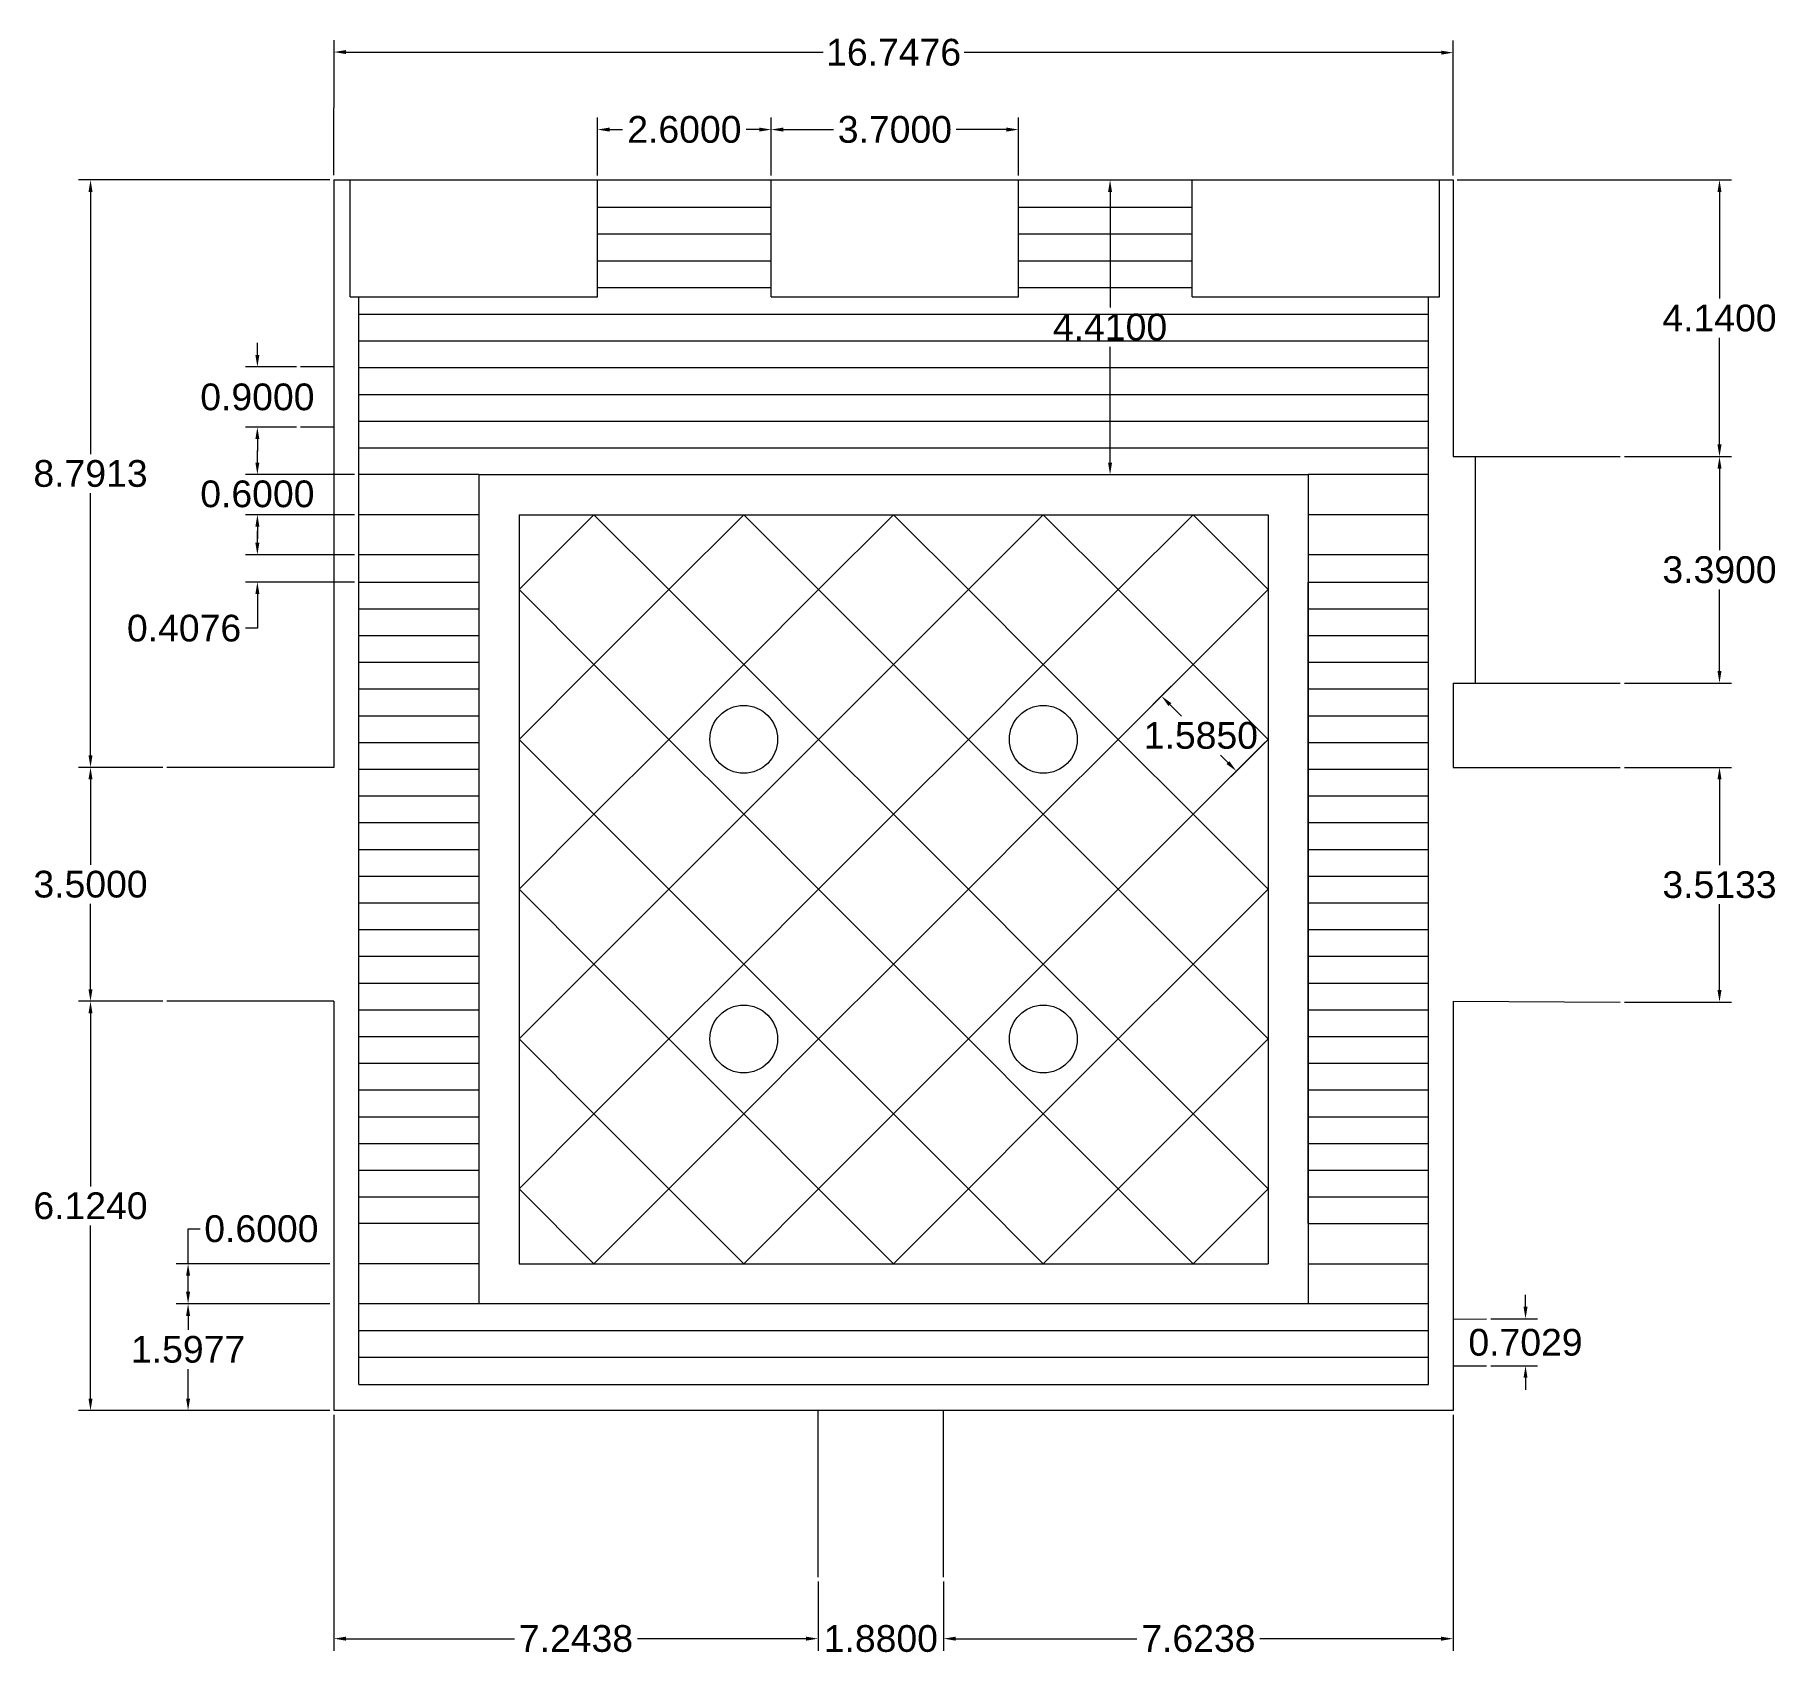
# Model space of a CAD drawing. Header units: inches. Extents: x -4.5 to 60.2, y 95.9 to 124.2.
# Drawn here: x -4.48 to 21.57, y 95.88 to 120.14 of the extents above; entities that cross this region are included whole.
import ezdxf

# ---------------------------------------------------------------- set-up
doc = ezdxf.new("R2010")
doc.units = ezdxf.units.IN
doc.header["$MEASUREMENT"] = 0
doc.layers.add('Lineas', color=7, linetype='Continuous')
doc.layers.add('Medidas', color=1, linetype='Continuous')
doc.styles.get("Standard").update_dxf_attribs({"font": 'Arial.ttf', "height": 0.4})
doc.dimstyles.get("Standard").update_dxf_attribs({"dimtxt": 0.18, "dimasz": 0.18, "dimexe": 0.18, "dimexo": 0.0625, "dimgap": 0.09, "dimtad": 0, "dimtih": 1, "dimtoh": 1, "dimdec": 4, "dimzin": 0, "dimdsep": 46, "dimtxsty": 'Standard', "dimcen": 0.09, "dimadec": 0, "dimazin": 0, "dimtfac": 1, "dimtdec": 4, "dimtofl": 0, "dimtmove": 0, "dimatfit": 3, "dimfxl": 1, "dimtolj": 1, "dimtzin": 0, "dimarcsym": 0})

msp = doc.modelspace()

# ---------------------------------------------------------------- blocks, each defined once
blk = doc.blocks.new('*D8')
at = {"layer": 'Defpoints', "color": 0, "transparency": 16777216}
for p in [(16.749, 119.874), (0, 117.98), (16.748, 117.971)]:
    blk.add_point(p, dxfattribs=at)
at = {"layer": 'Medidas', "color": 0, "lineweight": -2, "transparency": 16777216}
for p, q in [((0, 118.042), (0.001, 120.063)), ((0.181, 119.883), (7.319, 119.879)), ((16.569, 119.874), (9.431, 119.878)), ((16.748, 118.034), (16.749, 120.054))]:
    blk.add_line(p, q, dxfattribs=at)
at = {"layer": 'Medidas', "color": 0, "transparency": 16777216}
for points in [[(0.181, 119.913), (0.181, 119.853), (0.001, 119.883)], [(16.569, 119.904), (16.569, 119.844), (16.749, 119.874)]]:
    blk.add_solid(points, dxfattribs=at)
at = {"layer": 'Medidas', "color": 0, "transparency": 16777216, "insert": (8.375, 119.878), "char_height": 0.4, "attachment_point": 5}
blk.add_mtext('\\A1;16.7476', dxfattribs=at)
blk = doc.blocks.new('*D9')
at = {"layer": 'Defpoints', "color": 0, "transparency": 16777216}
for p in [(0, 99.556), (7.244, 97.062), (7.244, 96.143)]:
    blk.add_point(p, dxfattribs=at)
at = {"layer": 'Medidas', "color": 0, "lineweight": -2, "transparency": 16777216}
for p, q in [((0, 99.493), (0, 95.963)), ((7.244, 97), (7.244, 95.963)), ((0.18, 96.143), (2.702, 96.143)), ((7.064, 96.143), (4.541, 96.143))]:
    blk.add_line(p, q, dxfattribs=at)
at = {"layer": 'Medidas', "color": 0, "transparency": 16777216}
for points in [[(0.18, 96.173), (0.18, 96.113), (0, 96.143)], [(7.064, 96.173), (7.064, 96.113), (7.244, 96.143)]]:
    blk.add_solid(points, dxfattribs=at)
at = {"layer": 'Medidas', "color": 0, "transparency": 16777216, "insert": (3.622, 96.143), "char_height": 0.4, "attachment_point": 5}
blk.add_mtext('\\A1;7.2438', dxfattribs=at)
blk = doc.blocks.new('*D10')
at = {"layer": 'Defpoints', "color": 0, "transparency": 16777216}
for p in [(7.244, 97.062), (9.124, 97.062), (9.124, 96.143)]:
    blk.add_point(p, dxfattribs=at)
at = {"layer": 'Medidas', "color": 0, "lineweight": -2, "transparency": 16777216}
for p, q in [((7.244, 97), (7.244, 95.963)), ((9.124, 97), (9.124, 95.963)), ((7.064, 96.143), (6.884, 96.143)), ((9.304, 96.143), (9.484, 96.143))]:
    blk.add_line(p, q, dxfattribs=at)
at = {"layer": 'Medidas', "color": 0, "transparency": 16777216}
for points in [[(7.064, 96.173), (7.064, 96.113), (7.244, 96.143)], [(9.304, 96.173), (9.304, 96.113), (9.124, 96.143)]]:
    blk.add_solid(points, dxfattribs=at)
at = {"layer": 'Medidas', "color": 0, "transparency": 16777216, "insert": (8.184, 96.143), "char_height": 0.4, "attachment_point": 5}
blk.add_mtext('\\A1;1.8800', dxfattribs=at)
blk = doc.blocks.new('*D12')
at = {"layer": 'Defpoints', "color": 0, "transparency": 16777216}
for p in [(-2.5, 109.18), (-3.643, 105.68), (-2.5, 105.68)]:
    blk.add_point(p, dxfattribs=at)
at = {"layer": 'Medidas', "color": 0, "lineweight": -2, "transparency": 16777216}
for p, q in [((-2.562, 109.18), (-3.823, 109.18)), ((-3.643, 109), (-3.643, 107.722)), ((-3.643, 105.86), (-3.643, 107.137)), ((-2.562, 105.68), (-3.823, 105.68))]:
    blk.add_line(p, q, dxfattribs=at)
at = {"layer": 'Medidas', "color": 0, "transparency": 16777216}
for points in [[(-3.673, 109), (-3.613, 109), (-3.643, 109.18)], [(-3.673, 105.86), (-3.613, 105.86), (-3.643, 105.68)]]:
    blk.add_solid(points, dxfattribs=at)
at = {"layer": 'Medidas', "color": 0, "transparency": 16777216, "insert": (-3.643, 107.43), "char_height": 0.4, "attachment_point": 5}
blk.add_mtext('\\A1;3.5000', dxfattribs=at)
blk = doc.blocks.new('*D14')
at = {"layer": 'Defpoints', "color": 0, "transparency": 16777216}
for p in [(-3.643, 105.68), (-2.5, 105.68), (0, 99.556)]:
    blk.add_point(p, dxfattribs=at)
at = {"layer": 'Medidas', "color": 0, "lineweight": -2, "transparency": 16777216}
for p, q in [((-2.562, 105.68), (-3.823, 105.68)), ((-3.643, 105.5), (-3.643, 102.91)), ((-3.643, 99.736), (-3.643, 102.325)), ((-0.063, 99.556), (-3.823, 99.556))]:
    blk.add_line(p, q, dxfattribs=at)
at = {"layer": 'Medidas', "color": 0, "transparency": 16777216}
for points in [[(-3.673, 105.5), (-3.613, 105.5), (-3.643, 105.68)], [(-3.673, 99.736), (-3.613, 99.736), (-3.643, 99.556)]]:
    blk.add_solid(points, dxfattribs=at)
at = {"layer": 'Medidas', "color": 0, "transparency": 16777216, "insert": (-3.643, 102.618), "char_height": 0.4, "attachment_point": 5}
blk.add_mtext('\\A1;6.1240', dxfattribs=at)
blk = doc.blocks.new('*D15')
at = {"layer": 'Defpoints', "color": 0, "transparency": 16777216}
for p in [(16.748, 99.556), (9.124, 97.062), (9.124, 96.143)]:
    blk.add_point(p, dxfattribs=at)
at = {"layer": 'Medidas', "color": 0, "lineweight": -2, "transparency": 16777216}
for p, q in [((16.748, 99.493), (16.748, 95.963)), ((9.124, 97), (9.124, 95.963)), ((9.304, 96.143), (12.016, 96.143)), ((16.568, 96.143), (13.855, 96.143))]:
    blk.add_line(p, q, dxfattribs=at)
at = {"layer": 'Medidas', "color": 0, "transparency": 16777216}
for points in [[(9.304, 96.173), (9.304, 96.113), (9.124, 96.143)], [(16.568, 96.173), (16.568, 96.113), (16.748, 96.143)]]:
    blk.add_solid(points, dxfattribs=at)
at = {"layer": 'Medidas', "color": 0, "transparency": 16777216, "insert": (12.936, 96.143), "char_height": 0.4, "attachment_point": 5}
blk.add_mtext('\\A1;7.6238', dxfattribs=at)
blk = doc.blocks.new('*D19')
at = {"layer": 'Defpoints', "color": 0, "transparency": 16777216}
for p in [(6.544, 118.723), (3.944, 117.971), (6.544, 117.971)]:
    blk.add_point(p, dxfattribs=at)
at = {"layer": 'Medidas', "color": 0, "lineweight": -2, "transparency": 16777216}
for p, q in [((3.944, 118.034), (3.944, 118.903)), ((6.544, 118.034), (6.544, 118.903)), ((4.124, 118.723), (4.319, 118.723)), ((6.364, 118.723), (6.169, 118.723))]:
    blk.add_line(p, q, dxfattribs=at)
at = {"layer": 'Medidas', "color": 0, "transparency": 16777216}
for points in [[(4.124, 118.753), (4.124, 118.693), (3.944, 118.723)], [(6.364, 118.753), (6.364, 118.693), (6.544, 118.723)]]:
    blk.add_solid(points, dxfattribs=at)
at = {"layer": 'Medidas', "color": 0, "transparency": 16777216, "insert": (5.244, 118.723), "char_height": 0.4, "attachment_point": 5}
blk.add_mtext('\\A1;2.6000', dxfattribs=at)
blk = doc.blocks.new('*D22')
at = {"layer": 'Defpoints', "color": 0, "transparency": 16777216}
for p in [(16.748, 117.971), (19.248, 113.831), (20.734, 113.831)]:
    blk.add_point(p, dxfattribs=at)
at = {"layer": 'Medidas', "color": 0, "lineweight": -2, "transparency": 16777216}
for p, q in [((16.81, 117.971), (20.914, 117.971)), ((20.734, 117.791), (20.734, 116.194)), ((20.734, 114.011), (20.734, 115.608)), ((19.31, 113.831), (20.914, 113.831))]:
    blk.add_line(p, q, dxfattribs=at)
at = {"layer": 'Medidas', "color": 0, "transparency": 16777216}
for points in [[(20.704, 117.791), (20.764, 117.791), (20.734, 117.971)], [(20.704, 114.011), (20.764, 114.011), (20.734, 113.831)]]:
    blk.add_solid(points, dxfattribs=at)
at = {"layer": 'Medidas', "color": 0, "transparency": 16777216, "insert": (20.734, 115.901), "char_height": 0.4, "attachment_point": 5}
blk.add_mtext('\\A1;4.1400', dxfattribs=at)
blk = doc.blocks.new('*D23')
at = {"layer": 'Defpoints', "color": 0, "transparency": 16777216}
for p in [(19.248, 113.831), (20.734, 113.831), (19.248, 110.441)]:
    blk.add_point(p, dxfattribs=at)
at = {"layer": 'Medidas', "color": 0, "lineweight": -2, "transparency": 16777216}
for p, q in [((19.31, 113.831), (20.914, 113.831)), ((20.734, 113.651), (20.734, 112.429)), ((20.734, 110.621), (20.734, 111.843)), ((19.31, 110.441), (20.914, 110.441))]:
    blk.add_line(p, q, dxfattribs=at)
at = {"layer": 'Medidas', "color": 0, "transparency": 16777216}
for points in [[(20.704, 113.651), (20.764, 113.651), (20.734, 113.831)], [(20.704, 110.621), (20.764, 110.621), (20.734, 110.441)]]:
    blk.add_solid(points, dxfattribs=at)
at = {"layer": 'Medidas', "color": 0, "transparency": 16777216, "insert": (20.734, 112.136), "char_height": 0.4, "attachment_point": 5}
blk.add_mtext('\\A1;3.3900', dxfattribs=at)
blk = doc.blocks.new('*D27')
at = {"layer": 'Defpoints', "color": 0, "transparency": 16777216}
for p in [(12.857, 110.72), (13.978, 109.599), (13.504, 109.125)]:
    blk.add_point(p, dxfattribs=at)
at = {"layer": 'Medidas', "color": 0, "lineweight": -2, "transparency": 16777216}
for p, q in [((12.813, 110.675), (12.256, 110.119)), ((12.51, 110.119), (12.681, 109.948)), ((13.933, 109.555), (13.377, 108.998)), ((13.377, 109.252), (13.266, 109.363))]:
    blk.add_line(p, q, dxfattribs=at)
at = {"layer": 'Medidas', "color": 0, "transparency": 16777216}
for points in [[(12.532, 110.14), (12.489, 110.097), (12.383, 110.246)], [(13.398, 109.274), (13.355, 109.231), (13.504, 109.125)]]:
    blk.add_solid(points, dxfattribs=at)
at = {"layer": 'Medidas', "color": 0, "transparency": 16777216, "insert": (12.973, 109.656), "char_height": 0.4, "attachment_point": 5}
blk.add_mtext('\\A1;1.5850', dxfattribs=at)
blk = doc.blocks.new('*D30')
at = {"layer": 'Defpoints', "color": 0, "transparency": 16777216}
for p in [(10.5, 117.971), (10.5, 113.561), (11.614, 113.561)]:
    blk.add_point(p, dxfattribs=at)
at = {"layer": 'Medidas', "color": 0, "lineweight": -2, "transparency": 16777216}
for p, q in [((10.563, 117.971), (11.794, 117.971)), ((11.614, 117.791), (11.614, 116.059)), ((11.614, 113.741), (11.614, 115.473)), ((10.563, 113.561), (11.794, 113.561))]:
    blk.add_line(p, q, dxfattribs=at)
at = {"layer": 'Medidas', "color": 0, "transparency": 16777216}
for points in [[(11.584, 117.791), (11.644, 117.791), (11.614, 117.971)], [(11.584, 113.741), (11.644, 113.741), (11.614, 113.561)]]:
    blk.add_solid(points, dxfattribs=at)
at = {"layer": 'Medidas', "color": 0, "transparency": 16777216, "insert": (11.614, 115.766), "char_height": 0.4, "attachment_point": 5}
blk.add_mtext('\\A1;4.4100', dxfattribs=at)
blk = doc.blocks.new('*D32')
at = {"layer": 'Defpoints', "color": 0, "transparency": 16777216}
for p in [(0, 101.153), (-2.183, 99.556), (0, 99.556)]:
    blk.add_point(p, dxfattribs=at)
at = {"layer": 'Medidas', "color": 0, "lineweight": -2, "transparency": 16777216}
for p, q in [((-0.062, 101.153), (-2.363, 101.153)), ((-2.183, 100.973), (-2.183, 100.763)), ((-2.183, 99.736), (-2.183, 100.178)), ((-0.062, 99.556), (-2.363, 99.556))]:
    blk.add_line(p, q, dxfattribs=at)
at = {"layer": 'Medidas', "color": 0, "transparency": 16777216}
for points in [[(-2.213, 100.973), (-2.153, 100.973), (-2.183, 101.153)], [(-2.213, 99.736), (-2.153, 99.736), (-2.183, 99.556)]]:
    blk.add_solid(points, dxfattribs=at)
at = {"layer": 'Medidas', "color": 0, "transparency": 16777216, "insert": (-2.183, 100.47), "char_height": 0.4, "attachment_point": 5}
blk.add_mtext('\\A1;1.5977', dxfattribs=at)
blk = doc.blocks.new('*D47')
at = {"layer": 'Defpoints', "color": 0, "transparency": 16777216}
for p in [(0, 117.971), (-3.643, 109.18), (-2.5, 109.18)]:
    blk.add_point(p, dxfattribs=at)
at = {"layer": 'Medidas', "color": 0, "lineweight": -2, "transparency": 16777216}
for p, q in [((-0.062, 117.971), (-3.823, 117.971)), ((-3.643, 117.791), (-3.643, 113.868)), ((-3.643, 109.36), (-3.643, 113.283)), ((-2.562, 109.18), (-3.823, 109.18))]:
    blk.add_line(p, q, dxfattribs=at)
at = {"layer": 'Medidas', "color": 0, "transparency": 16777216}
for points in [[(-3.673, 117.791), (-3.613, 117.791), (-3.643, 117.971)], [(-3.673, 109.36), (-3.613, 109.36), (-3.643, 109.18)]]:
    blk.add_solid(points, dxfattribs=at)
at = {"layer": 'Medidas', "color": 0, "transparency": 16777216, "insert": (-3.643, 113.575), "char_height": 0.4, "attachment_point": 5}
blk.add_mtext('\\A1;8.7913', dxfattribs=at)
blk = doc.blocks.new('*D48')
at = {"layer": 'Defpoints', "color": 0, "transparency": 16777216}
for p in [(-0.5, 115.171), (-1.146, 114.271), (-0.5, 114.271)]:
    blk.add_point(p, dxfattribs=at)
at = {"layer": 'Medidas', "color": 0, "lineweight": -2, "transparency": 16777216}
for p, q in [((-1.146, 115.351), (-1.146, 115.531)), ((-0.562, 115.171), (-1.326, 115.171)), ((-0.562, 114.271), (-1.326, 114.271)), ((-1.146, 114.091), (-1.146, 113.911))]:
    blk.add_line(p, q, dxfattribs=at)
at = {"layer": 'Medidas', "color": 0, "transparency": 16777216}
for points in [[(-1.176, 115.351), (-1.116, 115.351), (-1.146, 115.171)], [(-1.176, 114.091), (-1.116, 114.091), (-1.146, 114.271)]]:
    blk.add_solid(points, dxfattribs=at)
at = {"layer": 'Medidas', "color": 0, "transparency": 16777216, "insert": (-1.146, 114.721), "char_height": 0.4, "attachment_point": 5}
blk.add_mtext('\\A1;0.9000', dxfattribs=at)
blk = doc.blocks.new('*D49')
at = {"layer": 'Defpoints', "color": 0, "transparency": 16777216}
for p in [(19.248, 109.18), (19.248, 105.667), (20.734, 105.667)]:
    blk.add_point(p, dxfattribs=at)
at = {"layer": 'Medidas', "color": 0, "lineweight": -2, "transparency": 16777216}
for p, q in [((19.31, 109.18), (20.914, 109.18)), ((20.734, 109), (20.734, 107.716)), ((20.734, 105.847), (20.734, 107.131)), ((19.31, 105.667), (20.914, 105.667))]:
    blk.add_line(p, q, dxfattribs=at)
at = {"layer": 'Medidas', "color": 0, "transparency": 16777216}
for points in [[(20.704, 109), (20.764, 109), (20.734, 109.18)], [(20.704, 105.847), (20.764, 105.847), (20.734, 105.667)]]:
    blk.add_solid(points, dxfattribs=at)
at = {"layer": 'Medidas', "color": 0, "transparency": 16777216, "insert": (20.734, 107.423), "char_height": 0.4, "attachment_point": 5}
blk.add_mtext('\\A1;3.5133', dxfattribs=at)
blk = doc.blocks.new('*D50')
at = {"layer": 'Defpoints', "color": 0, "transparency": 16777216}
for p in [(17.248, 100.929), (17.248, 100.226), (17.831, 100.226)]:
    blk.add_point(p, dxfattribs=at)
at = {"layer": 'Medidas', "color": 0, "lineweight": -2, "transparency": 16777216}
for p, q in [((17.831, 101.109), (17.831, 101.289)), ((17.31, 100.929), (18.011, 100.929)), ((17.31, 100.226), (18.011, 100.226)), ((17.831, 100.046), (17.831, 99.866))]:
    blk.add_line(p, q, dxfattribs=at)
at = {"layer": 'Medidas', "color": 0, "transparency": 16777216}
for points in [[(17.801, 101.109), (17.861, 101.109), (17.831, 100.929)], [(17.801, 100.046), (17.861, 100.046), (17.831, 100.226)]]:
    blk.add_solid(points, dxfattribs=at)
at = {"layer": 'Medidas', "color": 0, "transparency": 16777216, "insert": (17.831, 100.575), "char_height": 0.4, "attachment_point": 5}
blk.add_mtext('\\A1;0.7029', dxfattribs=at)
blk = doc.blocks.new('*D51')
at = {"layer": 'Defpoints', "color": 0, "transparency": 16777216}
for p in [(0.37, 113.561), (-1.146, 112.961), (0.37, 112.961)]:
    blk.add_point(p, dxfattribs=at)
at = {"layer": 'Medidas', "color": 0, "lineweight": -2, "transparency": 16777216}
for p, q in [((-1.146, 113.741), (-1.146, 113.921)), ((0.308, 113.561), (-1.326, 113.561)), ((0.308, 112.961), (-1.326, 112.961)), ((-1.146, 112.781), (-1.146, 112.601))]:
    blk.add_line(p, q, dxfattribs=at)
at = {"layer": 'Medidas', "color": 0, "transparency": 16777216}
for points in [[(-1.176, 113.741), (-1.116, 113.741), (-1.146, 113.561)], [(-1.176, 112.781), (-1.116, 112.781), (-1.146, 112.961)]]:
    blk.add_solid(points, dxfattribs=at)
at = {"layer": 'Medidas', "color": 0, "transparency": 16777216, "insert": (-1.146, 113.27), "char_height": 0.4, "attachment_point": 5}
blk.add_mtext('\\A1;0.6000', dxfattribs=at)
blk = doc.blocks.new('*D53')
at = {"layer": 'Defpoints', "color": 0, "transparency": 16777216}
for p in [(0.37, 112.361), (-1.146, 111.953), (0.37, 111.953)]:
    blk.add_point(p, dxfattribs=at)
at = {"layer": 'Medidas', "color": 0, "lineweight": -2, "transparency": 16777216}
for p, q in [((-1.146, 112.541), (-1.146, 112.721)), ((0.308, 112.361), (-1.326, 112.361)), ((0.308, 111.953), (-1.326, 111.953)), ((-1.146, 111.773), (-1.146, 111.261)), ((-1.146, 111.261), (-1.326, 111.261))]:
    blk.add_line(p, q, dxfattribs=at)
at = {"layer": 'Medidas', "color": 0, "transparency": 16777216}
for points in [[(-1.176, 112.541), (-1.116, 112.541), (-1.146, 112.361)], [(-1.176, 111.773), (-1.116, 111.773), (-1.146, 111.953)]]:
    blk.add_solid(points, dxfattribs=at)
at = {"layer": 'Medidas', "color": 0, "transparency": 16777216, "insert": (-2.243, 111.261), "char_height": 0.4, "attachment_point": 5}
blk.add_mtext('\\A1;0.4076', dxfattribs=at)
blk = doc.blocks.new('*D54')
at = {"layer": 'Defpoints', "color": 0, "transparency": 16777216}
for p in [(10.244, 118.723), (6.544, 117.971), (10.244, 117.971)]:
    blk.add_point(p, dxfattribs=at)
at = {"layer": 'Medidas', "color": 0, "lineweight": -2, "transparency": 16777216}
for p, q in [((6.544, 118.034), (6.544, 118.903)), ((10.244, 118.034), (10.244, 118.903)), ((6.724, 118.723), (7.477, 118.723)), ((10.064, 118.723), (9.311, 118.723))]:
    blk.add_line(p, q, dxfattribs=at)
at = {"layer": 'Medidas', "color": 0, "transparency": 16777216}
for points in [[(6.724, 118.753), (6.724, 118.693), (6.544, 118.723)], [(10.064, 118.753), (10.064, 118.693), (10.244, 118.723)]]:
    blk.add_solid(points, dxfattribs=at)
at = {"layer": 'Medidas', "color": 0, "transparency": 16777216, "insert": (8.394, 118.723), "char_height": 0.4, "attachment_point": 5}
blk.add_mtext('\\A1;3.7000', dxfattribs=at)
blk = doc.blocks.new('*D55')
at = {"layer": 'Defpoints', "color": 0, "transparency": 16777216}
for p in [(0, 101.753), (-2.183, 101.153), (0, 101.153)]:
    blk.add_point(p, dxfattribs=at)
at = {"layer": 'Medidas', "color": 0, "lineweight": -2, "transparency": 16777216}
for p, q in [((-2.183, 101.753), (-2.183, 102.275)), ((-2.183, 102.275), (-2.003, 102.275)), ((-0.062, 101.753), (-2.363, 101.753)), ((-2.183, 101.333), (-2.183, 101.573)), ((-0.062, 101.153), (-2.363, 101.153))]:
    blk.add_line(p, q, dxfattribs=at)
at = {"layer": 'Medidas', "color": 0, "transparency": 16777216}
for points in [[(-2.213, 101.573), (-2.153, 101.573), (-2.183, 101.753)], [(-2.213, 101.333), (-2.153, 101.333), (-2.183, 101.153)]]:
    blk.add_solid(points, dxfattribs=at)
at = {"layer": 'Medidas', "color": 0, "transparency": 16777216, "insert": (-1.086, 102.275), "char_height": 0.4, "attachment_point": 5}
blk.add_mtext('\\A1;0.6000', dxfattribs=at)

# ---------------------------------------------------------------- dimensions: what is measured, and where the dimension line sits
at = {"layer": 'Medidas'}
for p1, p2, distance, picture, middle in [((0, 117.97975), (16.74764, 117.97103), 1.90311, '*D8', (8.37481, 119.87849)), ((6.54382, 117.97105), (10.24382, 117.97104), 0.752, '*D54', (8.39383, 118.72305)), ((19.24764, 110.44103), (19.24764, 113.83103), -1.48677, '*D23', (20.73441, 112.13603)), ((-2.5, 109.17975), (-2.5, 105.67975), -1.14337, '*D12', (-3.64336, 107.42975))]:
    dim = msp.add_aligned_dim(p1=p1, p2=p2, distance=distance, dimstyle='Standard', dxfattribs=at)
    dim.commit()
    dim.dimension.update_dxf_attribs({"geometry": picture, "text_midpoint": middle})
for base, p1, p2, picture, middle in [((6.54382, 118.72305), (3.94382, 117.97106), (6.54382, 117.97106), '*D19', (5.24382, 118.72305)), ((7.24382, 96.14342), (0, 99.5557), (7.24382, 97.06244), '*D9', (3.62191, 96.14342)), ((9.12382, 96.14342), (16.74764, 99.5557), (9.12382, 97.06244), '*D15', (12.93573, 96.14342)), ((9.12382, 96.14342), (7.24382, 97.06244), (9.12382, 97.06244), '*D10', (8.18382, 96.14342))]:
    dim = msp.add_linear_dim(base=base, p1=p1, p2=p2, dimstyle='Standard', dxfattribs=at)
    dim.commit()
    dim.dimension.update_dxf_attribs({"geometry": picture, "text_midpoint": middle})
for base, p1, p2, picture, middle in [((-3.64336, 109.17975), (0, 117.97106), (-2.5, 109.17975), '*D47', (-3.64336, 113.5754)), ((11.61385, 113.56106), (10.50001, 117.97106), (10.50001, 113.56106), '*D30', (11.61385, 115.76606)), ((20.73441, 113.83103), (16.74764, 117.97103), (19.24764, 113.83103), '*D22', (20.73441, 115.90103)), ((-1.14593, 114.27106), (-0.5, 115.17106), (-0.5, 114.27106), '*D48', (-1.14593, 114.72106)), ((20.73441, 105.66667), (19.24764, 109.18), (19.24761, 105.66667), '*D49', (20.73441, 107.42334)), ((-3.643365, 105.679746), (0, 99.5557), (-2.499999, 105.679746), '*D14', (-3.643365, 102.617723))]:
    dim = msp.add_linear_dim(base=base, p1=p1, p2=p2, angle=90, dimstyle='Standard', dxfattribs=at)
    dim.commit()
    dim.dimension.update_dxf_attribs({"geometry": picture, "text_midpoint": middle})
for base, p1, p2, angle, picture, middle, dimtype in [((-1.14593, 112.96106), (0.37, 113.56106), (0.37, 112.96106), 90, '*D51', (-1.14593, 113.26987), 160), ((-1.14593, 111.95342), (0.37, 112.36106), (0.37, 111.95342), 90, '*D53', (-2.24267, 111.26063), 160), ((13.5039, 109.12503), (12.85688, 110.71953), (13.97764, 109.59877), 315, '*D27', (12.97323, 109.6557), 161), ((-2.18271, 101.15342), (0, 101.75342), (0, 101.15342), 90, '*D55', (-1.08597, 102.27521), 160), ((-2.18271, 99.5557), (0, 101.15342), (0, 99.5557), 90, '*D32', (-2.18271, 100.47041), 160), ((17.830855, 100.2257), (17.247632, 100.928553), (17.24764, 100.2257), 90, '*D50', (17.830855, 100.574643), 160)]:
    dim = msp.add_linear_dim(base=base, p1=p1, p2=p2, angle=angle, dimstyle='Standard', dxfattribs=at)
    dim.commit()
    dim.dimension.update_dxf_attribs({"geometry": picture, "text_midpoint": middle, "dimtype": dimtype})

# ---------------------------------------------------------------- linework, layer by layer
for points in [[(0.24382, 116.21991), (0.24382, 117.97106)], [(3.94382, 116.21991), (3.94382, 117.97106)], [(3.89076, 112.96106), (5.01153, 111.8403), (3.89076, 110.71953), (2.77, 111.8403), (3.89076, 112.96106)], [(6.13229, 112.96106), (7.25306, 111.8403), (6.13229, 110.71953), (5.01153, 111.8403), (6.13229, 112.96106)], [(8.37382, 112.96106), (9.49458, 111.8403), (8.37382, 110.71953), (7.25306, 111.8403), (8.37382, 112.96106)], [(10.61535, 112.96106), (11.73611, 111.8403), (10.61535, 110.71953), (9.49458, 111.8403), (10.61535, 112.96106)], [(12.85688, 112.96106), (13.97764, 111.8403), (12.85688, 110.71953), (11.73611, 111.8403), (12.85688, 112.96106)], [(3.89076, 110.71953), (5.01153, 109.59877), (3.89076, 108.47801), (2.77, 109.59877), (3.89076, 110.71953)], [(6.13229, 110.71953), (7.25306, 109.59877), (6.13229, 108.47801), (5.01153, 109.59877), (6.13229, 110.71953)], [(8.37382, 110.71953), (9.49458, 109.59877), (8.37382, 108.47801), (7.25306, 109.59877), (8.37382, 110.71953)], [(10.61535, 110.71953), (11.73611, 109.59877), (10.61535, 108.47801), (9.49458, 109.59877), (10.61535, 110.71953)], [(12.85688, 110.71953), (13.97764, 109.59877), (12.85688, 108.47801), (11.73611, 109.59877), (12.85688, 110.71953)], [(3.89076, 108.47801), (5.01153, 107.35724), (3.89076, 106.23648), (2.77, 107.35724), (3.89076, 108.47801)], [(6.13229, 108.47801), (7.25306, 107.35724), (6.13229, 106.23648), (5.01153, 107.35724), (6.13229, 108.47801)], [(8.37382, 108.47801), (9.49458, 107.35724), (8.37382, 106.23648), (7.25306, 107.35724), (8.37382, 108.47801)], [(10.61535, 108.47801), (11.73611, 107.35724), (10.61535, 106.23648), (9.49458, 107.35724), (10.61535, 108.47801)], [(12.85688, 108.47801), (13.97764, 107.35724), (12.85688, 106.23648), (11.73611, 107.35724), (12.85688, 108.47801)], [(3.89076, 106.23648), (5.01153, 105.11571), (3.89076, 103.99495), (2.77, 105.11571), (3.89076, 106.23648)], [(6.13229, 106.23648), (7.25306, 105.11571), (6.13229, 103.99495), (5.01153, 105.11571), (6.13229, 106.23648)], [(8.37382, 106.23648), (9.49458, 105.11571), (8.37382, 103.99495), (7.25306, 105.11571), (8.37382, 106.23648)], [(10.61535, 106.23648), (11.73611, 105.11571), (10.61535, 103.99495), (9.49458, 105.11571), (10.61535, 106.23648)], [(12.85688, 106.23648), (13.97764, 105.11571), (12.85688, 103.99495), (11.73611, 105.11571), (12.85688, 106.23648)], [(3.89076, 103.99495), (5.01153, 102.87419), (3.89076, 101.75342), (2.77, 102.87419), (3.89076, 103.99495)], [(6.13229, 103.99495), (7.25306, 102.87419), (6.13229, 101.75342), (5.01153, 102.87419), (6.13229, 103.99495)], [(8.37382, 103.99495), (9.49458, 102.87419), (8.37382, 101.75342), (7.25306, 102.87419), (8.37382, 103.99495)], [(10.61535, 103.99495), (11.73611, 102.87419), (10.61535, 101.75342), (9.49458, 102.87419), (10.61535, 103.99495)], [(12.85688, 103.99495), (13.97764, 102.87419), (12.85688, 101.75342), (11.73611, 102.87419), (12.85688, 103.99495)], [(7.24382, 97.06244), (7.24382, 99.56244)], [(9.12382, 97.06244), (9.12382, 99.55842)]]:
    msp.add_lwpolyline(points)
for centre in [(6.13229, 109.59877), (10.61535, 109.59877), (6.13229, 105.11571), (10.61535, 105.11571)]:
    msp.add_circle(centre, 0.5075)
at = {"layer": 'Lineas'}
for points in [[(0, 117.97106), (16.74764, 117.97103), (16.74764, 113.83103)], [(0, 117.97106), (0, 109.17975)], [(6.54382, 116.21991), (6.54382, 117.97106)], [(10.24382, 116.21991), (10.24382, 117.97106)], [(12.84382, 116.21991), (12.84382, 117.97106)], [(16.54382, 116.21991), (16.54382, 117.97106)], [(3.94382, 117.56105), (6.54382, 117.56105)], [(10.24382, 117.56105), (12.84382, 117.56105)], [(3.94382, 117.16105), (6.54382, 117.16105)], [(10.24382, 117.16105), (12.84382, 117.16105)], [(3.94382, 116.76105), (6.54382, 116.76105)], [(10.24382, 116.76105), (12.84382, 116.76105)], [(0.24382, 116.21991), (3.94382, 116.21991)], [(0.37, 99.9457), (0.37, 116.21991)], [(3.94382, 116.36105), (6.54382, 116.36105)], [(6.54382, 116.21991), (10.24382, 116.21991)], [(10.24382, 116.36105), (12.84382, 116.36105)], [(12.84382, 116.21991), (16.54382, 116.21991)], [(16.37764, 99.9457), (16.37764, 116.21991)], [(0.37, 115.96106), (16.37764, 115.96106)], [(0.37, 115.56106), (16.37764, 115.56106)], [(0, 115.17106), (-0.5, 115.17106)], [(0.37, 115.16106), (16.37764, 115.16106)], [(0.37, 114.76106), (16.37764, 114.76106)], [(0.37, 114.36106), (16.37764, 114.36106)], [(0, 114.27106), (-0.5, 114.27106)], [(0.37, 113.96106), (16.37764, 113.96106)], [(16.74764, 113.83103), (19.24764, 113.83103)], [(17.08318, 110.44103), (17.08318, 113.83103)], [(2.17, 113.56106), (0.37, 113.56106)], [(2.17, 113.56106), (14.57764, 113.56106)], [(2.17, 113.56106), (2.17, 101.15342)], [(14.57764, 113.56106), (14.57764, 101.15342)], [(16.37764, 113.56106), (14.57764, 113.56106)], [(2.17, 112.96106), (0.37, 112.96106)], [(2.77, 112.96106), (13.97764, 112.96106)], [(2.77, 112.96106), (2.77, 101.75342)], [(13.97764, 112.96106), (13.97764, 101.75342)], [(16.37764, 112.96106), (14.57764, 112.96106)], [(2.17, 112.36106), (0.37, 112.36106)], [(16.37764, 112.36106), (14.57764, 112.36106)], [(0.37, 111.55342), (0.37, 111.95342), (2.17, 111.95342)], [(14.57764, 111.55342), (14.57764, 111.95342), (16.37764, 111.95342)], [(0.37, 111.15342), (0.37, 111.55342), (2.17, 111.55342)], [(14.57764, 111.15342), (14.57764, 111.55342), (16.37764, 111.55342)], [(0.37, 110.75342), (0.37, 111.15342), (2.17, 111.15342)], [(14.57764, 110.75342), (14.57764, 111.15342), (16.37764, 111.15342)], [(0.37, 110.35342), (0.37, 110.75342), (2.17, 110.75342)], [(14.57764, 110.35342), (14.57764, 110.75342), (16.37764, 110.75342)], [(16.74764, 110.44103), (19.24764, 110.44103)], [(16.74764, 110.44103), (16.74764, 109.17971)], [(0.37, 109.95342), (0.37, 110.35342), (2.17, 110.35342)], [(14.57764, 109.95342), (14.57764, 110.35342), (16.37764, 110.35342)], [(0.37, 109.55342), (0.37, 109.95342), (2.17, 109.95342)], [(14.57764, 109.55342), (14.57764, 109.95342), (16.37764, 109.95342)], [(0.37, 109.15342), (0.37, 109.55342), (2.17, 109.55342)], [(14.57764, 109.15342), (14.57764, 109.55342), (16.37764, 109.55342)], [(0, 109.17975), (-2.5, 109.17975)], [(0.37, 108.75342), (0.37, 109.15342), (2.17, 109.15342)], [(14.57764, 108.75342), (14.57764, 109.15342), (16.37764, 109.15342)], [(16.74764, 109.17971), (19.24764, 109.18)], [(0.37, 108.35342), (0.37, 108.75342), (2.17, 108.75342)], [(14.57764, 108.35342), (14.57764, 108.75342), (16.37764, 108.75342)], [(0.37, 107.95342), (0.37, 108.35342), (2.17, 108.35342)], [(14.57764, 107.95342), (14.57764, 108.35342), (16.37764, 108.35342)], [(0.37, 107.55342), (0.37, 107.95342), (2.17, 107.95342)], [(14.57764, 107.55342), (14.57764, 107.95342), (16.37764, 107.95342)], [(0.37, 107.15342), (0.37, 107.55342), (2.17, 107.55342)], [(14.57764, 107.15342), (14.57764, 107.55342), (16.37764, 107.55342)], [(0.37, 106.75342), (0.37, 107.15342), (2.17, 107.15342)], [(14.57764, 106.75342), (14.57764, 107.15342), (16.37764, 107.15342)], [(0.37, 106.35342), (0.37, 106.75342), (2.17, 106.75342)], [(14.57764, 106.35342), (14.57764, 106.75342), (16.37764, 106.75342)], [(0.37, 105.95342), (0.37, 106.35342), (2.17, 106.35342)], [(14.57764, 105.95342), (14.57764, 106.35342), (16.37764, 106.35342)], [(0.37, 105.55342), (0.37, 105.95342), (2.17, 105.95342)], [(14.57764, 105.55342), (14.57764, 105.95342), (16.37764, 105.95342)], [(0, 105.67975), (-2.5, 105.67975)], [(0, 105.67975), (0, 99.5557)], [(0.37, 105.15342), (0.37, 105.55342), (2.17, 105.55342)], [(14.57764, 105.15342), (14.57764, 105.55342), (16.37764, 105.55342)], [(16.74764, 105.67975), (19.24761, 105.66667)], [(16.74764, 105.67975), (16.74764, 99.5557)], [(0.37, 104.75342), (0.37, 105.15342), (2.17, 105.15342)], [(14.57764, 104.75342), (14.57764, 105.15342), (16.37764, 105.15342)], [(0.37, 104.35342), (0.37, 104.75342), (2.17, 104.75342)], [(14.57764, 104.35342), (14.57764, 104.75342), (16.37764, 104.75342)], [(0.37, 103.95342), (0.37, 104.35342), (2.17, 104.35342)], [(14.57764, 103.95342), (14.57764, 104.35342), (16.37764, 104.35342)], [(0.37, 103.55342), (0.37, 103.95342), (2.17, 103.95342)], [(14.57764, 103.55342), (14.57764, 103.95342), (16.37764, 103.95342)], [(0.37, 103.15342), (0.37, 103.55342), (2.17, 103.55342)], [(14.57764, 103.15342), (14.57764, 103.55342), (16.37764, 103.55342)], [(0.37, 102.75342), (0.37, 103.15342), (2.17, 103.15342)], [(14.57764, 102.75342), (14.57764, 103.15342), (16.37764, 103.15342)], [(0.37, 102.35342), (0.37, 102.75342), (2.17, 102.75342)], [(14.57764, 102.35342), (14.57764, 102.75342), (16.37764, 102.75342)], [(2.17, 102.35342), (0.37, 102.35342)], [(14.57764, 102.35342), (16.37764, 102.35342)], [(2.17, 101.75342), (0.37, 101.75342)], [(2.77, 101.75342), (13.97764, 101.75342)], [(14.57764, 101.75342), (16.37764, 101.75342)], [(1.86382, 101.15342), (0.37, 101.15342)], [(14.88382, 101.15342), (1.86382, 101.15342)], [(16.37764, 101.15342), (14.88382, 101.15342)], [(16.74764, 100.9257), (17.24763, 100.92855)], [(0.37, 100.75342), (16.37764, 100.75342)], [(0.37, 100.35342), (16.37764, 100.35342)], [(16.74764, 100.2257), (17.24764, 100.2257)], [(0.37, 99.9457), (16.37764, 99.9457)], [(16.74764, 99.5557), (0, 99.5557)]]:
    msp.add_lwpolyline(points, dxfattribs=at)

msp.set_redraw_order([(e.dxf.handle, doc.entitydb.next_handle()) for e in msp.query("TEXT MTEXT ATTDEF DIMENSION ARC_DIMENSION")])  # texts and dimensions are drawn at this point

doc.saveas('drawing.dxf')
